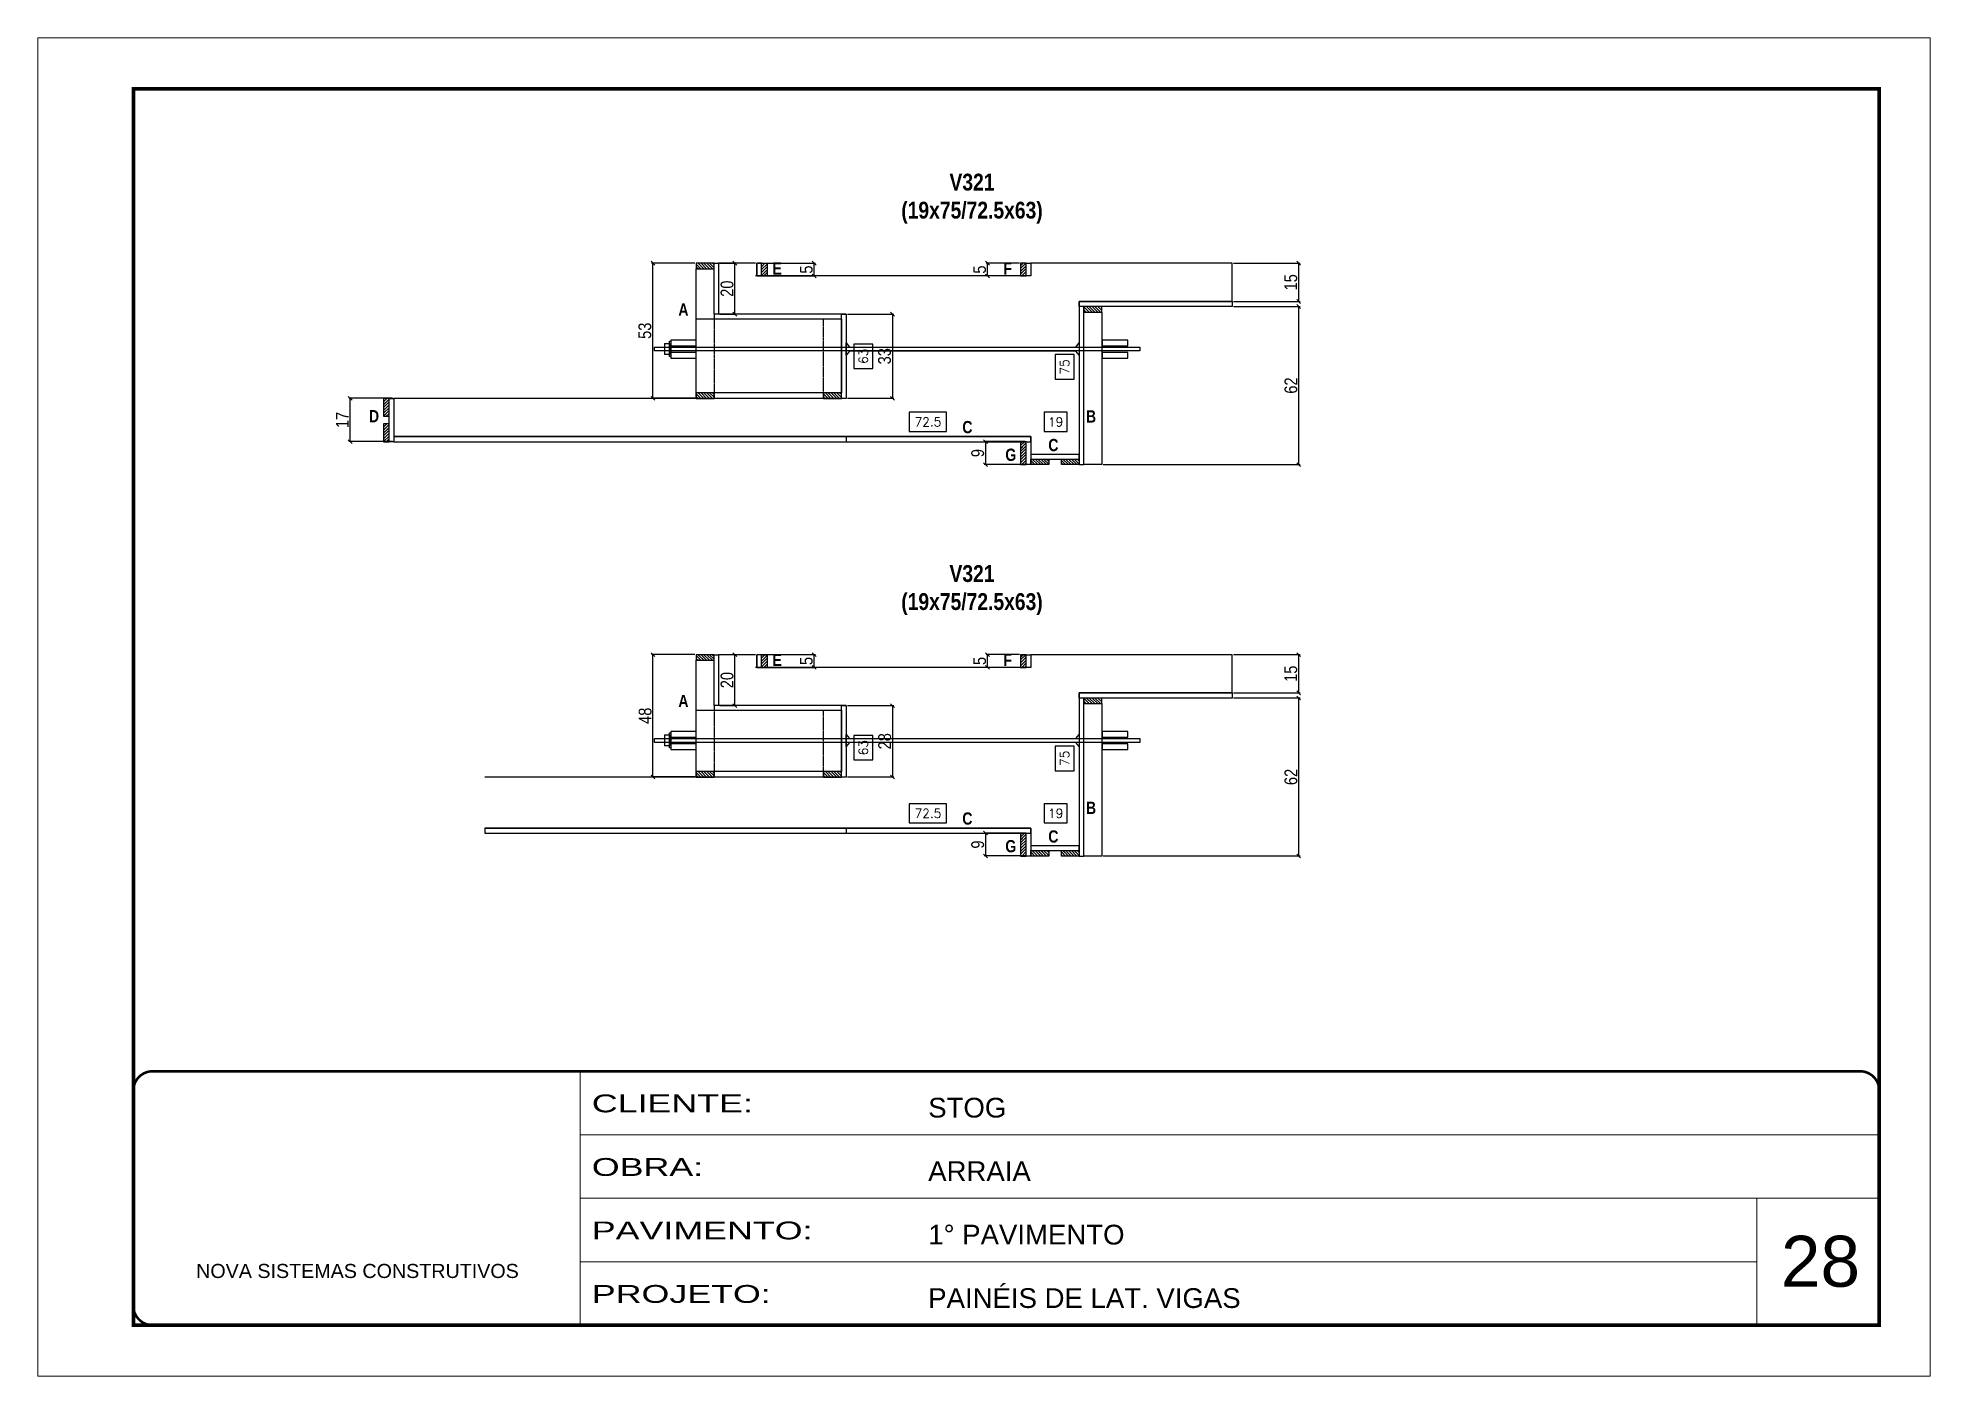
# Model space of a CAD drawing. Extents: x -3394 to 16474, y -5031 to 14397.
# Drawn here: x 9027 to 10512, y 6455 to 7505 of the extents above; entities that cross this region are included whole.
import ezdxf

# ---------------------------------------------------------------- set-up
doc = ezdxf.new("R2010")
doc.units = 0
for name, pattern in [('CONTINUO', [0]), ('DASHED', [0.75, 0.5, -0.25]), ('HIDDEN', [0.375, 0.25, -0.125])]:
    doc.linetypes.add(name, pattern=pattern)
doc.layers.get('0').update_dxf_attribs({"linetype": 'CONTINUOUS'})
doc.layers.get('Defpoints').update_dxf_attribs({"linetype": 'CONTINUOUS'})
for name, color, linetype in [('1HACHURA MADEIRAS', 1, 'CONTINUOUS'), ('COTA', 241, 'CONTINUOUS'), ('Cota Seção (2x)', 4, 'CONTINUOUS'), ('detalhes', 4, 'CONTINUOUS'), ('NOMENCLATURA', 7, 'CONTINUOUS'), ('Painéis', 200, 'CONTINUOUS'), ('presilha', 1, 'CONTINUOUS'), ('Sarr 3.5x7', 81, 'CONTINUOUS'), ('SARR_2.2x7', 40, 'CONTINUOUS'), ('SARR_3.5x7', 81, 'CONTINUOUS'), ('Tubo de PVC', 51, 'CONTINUOUS')]:
    doc.layers.add(name, color=color, linetype=linetype)
for name, color, linetype, lineweight in [('CARIMBO', 255, 'CONTINUOUS', 9), ('CONCRETO', 251, 'CONTINUOUS', 25), ('Folhas', 255, 'CONTINUOUS', 9), ('SARRAFO DE PRESSAO', 251, 'DASHED', 9)]:
    doc.layers.add(name, color=color, linetype=linetype, lineweight=lineweight)
doc.styles.add('ARIAL', font='arial.ttf')
doc.styles.add('COTA TECNICA 2X', font='techl___.ttf', dxfattribs={"height": 10})
doc.styles.add('ROMANS', font='romans.shx')
doc.styles.add('TECNICA', font='techb___.ttf', dxfattribs={"height": 10})
doc.styles.add('Tecnologia', font='')
doc.styles.get('Tecnologia').set_extended_font_data('Forgotten Futurist')
doc.dimstyles.new('Cota Seção interna', dxfattribs={"dimtxt": 7, "dimasz": 6, "dimexe": 0.18, "dimexo": 2, "dimgap": -4, "dimtad": 3, "dimdec": 1, "dimlfac": 0.5, "dimzin": 12, "dimdsep": 46, "dimtxsty": 'ROMANS', "dimblk": 'ARCHTICK', "dimcen": 0.09, "dimse1": 1, "dimse2": 1, "dimsd1": 1, "dimsd2": 1, "dimclrd": 180, "dimclre": 5, "dimclrt": 1, "dimadec": 0, "dimazin": 3, "dimtfac": 1, "dimtdec": 1, "dimtofl": 0, "dimtmove": 0, "dimatfit": 3, "dimldrblk": 'ARCHTICK', "dimfxl": 1, "dimtolj": 1, "dimtzin": 0, "dimarcsym": 0})
doc.dimstyles.new('SECAO', dxfattribs={"dimscale": 0.333333, "dimtxt": 5, "dimasz": 9, "dimexe": 3, "dimexo": 3, "dimgap": 3, "dimtad": 1, "dimdec": 1, "dimlfac": 0.5, "dimzin": 12, "dimdsep": 46, "dimtxsty": 'COTA TECNICA 2X', "dimblk1": 'OBLIQUE', "dimblk2": 'OBLIQUE', "dimsah": 1, "dimcen": 0.9, "dimclrd": 4, "dimclre": 4, "dimclrt": 240, "dimadec": 1, "dimazin": 3, "dimtfac": 1, "dimtdec": 1, "dimtmove": 0, "dimatfit": 3, "dimfxl": 1, "dimtolj": 1, "dimtzin": 12, "dimarcsym": 0})
pattern_1 = [(135, (40948.585, -116222.3071), (-1.122532015, -1.122532015), [])]
pattern_2 = [(135, (41072.185, -116341.9071), (-1.122532015, -1.122532015), [])]
pattern_3 = [(135, (41096.185, -116341.9071), (-1.122532015, -1.122532015), [])]
pattern_4 = [(225, (132777.3234, 38798.8938), (1.122532015, -1.122532015), [])]
pattern_5 = [(135, (40648.385, -116188.3071), (-1.122532015, -1.122532015), [])]
pattern_6 = [(225, (133281.3187, 37816.9032), (1.122532015, -1.122532015), [])]
pattern_7 = [(135, (40548.385, -116289.9071), (-1.122532015, -1.122532015), [])]
pattern_8 = [(135, (40648.385, -116289.9071), (-1.122532015, -1.122532015), [])]
pattern_9 = [(225, (133281.3187, 37836.9032), (1.122532015, -1.122532015), [])]
pattern_10 = [(135, (40948.585, -116529.4099), (-1.122532015, -1.122532015), [])]
pattern_11 = [(135, (41072.185, -116649.0099), (-1.122532015, -1.122532015), [])]
pattern_12 = [(135, (41096.185, -116649.0099), (-1.122532015, -1.122532015), [])]
pattern_13 = [(225, (132777.3234, 38491.791), (1.122532015, -1.122532015), [])]
pattern_14 = [(135, (40648.385, -116495.4099), (-1.122532015, -1.122532015), [])]
pattern_15 = [(135, (40548.385, -116587.0099), (-1.122532015, -1.122532015), [])]
pattern_16 = [(135, (40648.385, -116587.0099), (-1.122532015, -1.122532015), [])]

msp = doc.modelspace()

# ---------------------------------------------------------------- texts
at = {"layer": 'CARIMBO', "style": 'ARIAL'}
msp.add_text('28', height=40, dxfattribs=at).set_placement((10395.07, 6525.25))
at = {"layer": 'detalhes', "style": 'TECNICA'}
for s, p in [('E', (9603.71, 7319.3)), ('F', (9784.85, 7319.33)), ('A', (9529.85, 7287.15)), ('D', (9287.09, 7203.46)), ('C', (9752.7, 7194.9)), ('B', (9849.75, 7203.28)), ('C', (9820.17, 7180.83)), ('G', (9786.45, 7173.21)), ('E', (9603.71, 7012.19)), ('F', (9784.85, 7012.23)), ('A', (9529.85, 6980.04)), ('B', (9849.75, 6896.18)), ('C', (9752.7, 6887.8)), ('G', (9786.45, 6866.1)), ('C', (9820.17, 6873.73))]:
    msp.add_text(s, height=9.6, dxfattribs=at).set_placement(p)
at = {"layer": 'NOMENCLATURA', "char_height": 13.2, "attachment_point": 2, "style": 'TECNICA'}
for insert in [(9760.28, 7398.53), (9760.28, 7091.42)]:
    msp.add_mtext_dynamic_manual_height_columns('\\A1;V321\\P(19x75/72.5x63)', width=195.3133, gutter_width=1, heights=[0], dxfattribs=dict(at, insert=insert))

# ---------------------------------------------------------------- blocks, each defined once
blk = doc.blocks.new('9999999999')
at = {"color": 30, "linetype": 'CONTINUO'}
for p, q in [((98564.6, 34230.2), (98564.6, 34429.4)), ((98564.6, 34379.6), (99584, 34379.6)), ((98564.6, 34329.8), (99488, 34329.8)), ((99584, 34329.8), (99488, 34329.8)), ((99488, 34329.8), (99488, 34230.2)), ((98564.6, 34280), (99488, 34280))]:
    blk.add_line(p, q, dxfattribs=at)
at = {"color": 30, "linetype": 'CONTINUO', "const_width": 2}
blk.add_lwpolyline([(99584, 34230.2), (99584, 34414.4, 0.414214), (99569, 34429.4), (98229, 34429.4, 0.414214), (98214, 34414.4), (98214, 34245.2, 0.414214), (98229, 34230.2), (99584, 34230.2)], format="xyb", dxfattribs=at)
at = {"layer": 'Folhas'}
blk.add_lwpolyline([(98139, 34190.2), (99624, 34190.2), (99624, 35240.2), (98139, 35240.2)], close=True, dxfattribs=at)
at = {"layer": 'Folhas', "color": 30, "const_width": 3}
blk.add_lwpolyline([(98214, 34230.2), (99584, 34230.2), (99584, 35200.2), (98214, 35200.2)], close=True, dxfattribs=at)
at = {"color": 7, "linetype": 'Continuous', "ltscale": 5, "style": 'ARIAL'}
for s, height, p in [('STOG', 15.48, (98837.7, 34393.1)), ('ARRAIA', 15.48, (98837.7, 34343.3)), ('1° PAVIMENTO', 15.483, (98837.7, 34293.5)), ('NOVA SISTEMAS CONSTRUTIVOS', 11.059, (98263.2, 34267.2)), ('PAINÉIS DE LAT. VIGAS', 15.483, (98837.7, 34243.7))]:
    blk.add_text(s, height=height, dxfattribs=at).set_placement(p)
at = {"layer": 'Folhas', "color": 7, "style": 'Tecnologia', "width": 1.5}
for s, p in [('CLIENTE:', (98573.7, 34397.2)), ('OBRA:', (98573.7, 34347.3)), ('PAVIMENTO:', (98573.7, 34297.5)), ('PROJETO:', (98573.7, 34247.7))]:
    blk.add_text(s, height=14, dxfattribs=at).set_placement(p)
blk = doc.blocks.new('*D848')
at = {"layer": 'Cota Seção (2x)', "color": 180, "lineweight": -2, "transparency": 16777216}
for p, q in [((9740.3, 7211.3), (9711, 7211.3)), ((9711, 7211.3), (9711, 7196.3)), ((9740.3, 7196.3), (9740.3, 7211.3)), ((9711, 7196.3), (9740.3, 7196.3))]:
    blk.add_line(p, q, dxfattribs=at)
at = {"layer": 'Defpoints', "color": 0, "transparency": 16777216}
for p in [(9661.5, 7188.3), (9806.5, 7192.3), (9806.5, 7192.3)]:
    blk.add_point(p, dxfattribs=at)
at = {"layer": 'Cota Seção (2x)', "color": 1, "transparency": 16777216, "insert": (9725.7, 7203.8), "char_height": 7, "attachment_point": 5, "style": 'ROMANS'}
blk.add_mtext('\\A1;72.5', dxfattribs=at)
blk = doc.blocks.new('_ArchTick')
at = {"color": 0, "linetype": 'ByBlock', "const_width": 0.15}
blk.add_lwpolyline([(-0.5, -0.5), (0.5, 0.5)], dxfattribs=at)
blk = doc.blocks.new('_Oblique')
at = {"color": 0, "linetype": 'ByBlock', "lineweight": -2}
blk.add_line((-0.5, -0.5), (0.5, 0.5), dxfattribs=at)
blk = doc.blocks.new('*D847')
at = {"layer": 'COTA', "color": 4, "lineweight": -2, "transparency": 16777216}
for p, q in [((9542.9, 7328.3), (9508.9, 7328.3)), ((9509.9, 7222.3), (9509.9, 7328.3)), ((9542.9, 7222.3), (9508.9, 7222.3))]:
    blk.add_line(p, q, dxfattribs=at)
at = {"layer": 'Defpoints', "color": 0, "transparency": 16777216}
for p in [(9509.9, 7328.3), (9543.9, 7328.3), (9543.9, 7222.3)]:
    blk.add_point(p, dxfattribs=at)
at = {"layer": 'COTA', "color": 4, "lineweight": -2, "transparency": 16777216, "xscale": 3, "yscale": 3, "zscale": 3}
for p, rotation in [((9509.9, 7328.3), 90), ((9509.9, 7222.3), 270)]:
    blk.add_blockref('_Oblique', p, dxfattribs=dict(at, rotation=rotation))
at = {"layer": 'COTA', "color": 240, "transparency": 16777216, "insert": (9503.6, 7275.3), "char_height": 10, "attachment_point": 5, "rotation": 90, "style": 'COTA TECNICA 2X'}
blk.add_mtext('\\A1;53', dxfattribs=at)
blk = doc.blocks.new('*D849')
at = {"layer": 'COTA', "color": 4, "lineweight": -2, "transparency": 16777216}
for p, q in [((9592.5, 7328.3), (9637.4, 7328.3)), ((9636.4, 7318.3), (9636.4, 7328.3)), ((9592.5, 7318.3), (9637.4, 7318.3))]:
    blk.add_line(p, q, dxfattribs=at)
at = {"layer": 'Defpoints', "color": 0, "transparency": 16777216}
for p in [(9591.5, 7328.3), (9636.4, 7328.3), (9591.5, 7318.3)]:
    blk.add_point(p, dxfattribs=at)
at = {"layer": 'COTA', "color": 4, "lineweight": -2, "transparency": 16777216, "xscale": 3, "yscale": 3, "zscale": 3}
for p, rotation in [((9636.4, 7328.3), 90), ((9636.4, 7318.3), 270)]:
    blk.add_blockref('_Oblique', p, dxfattribs=dict(at, rotation=rotation))
at = {"layer": 'COTA', "color": 240, "transparency": 16777216, "insert": (9630.3, 7323.3), "char_height": 10, "attachment_point": 5, "rotation": 90, "style": 'COTA TECNICA 2X'}
blk.add_mtext('\\A1;5', dxfattribs=at)
blk = doc.blocks.new('*D850')
at = {"layer": 'COTA', "color": 4, "lineweight": -2, "transparency": 16777216}
for p, q in [((9797.5, 7328.3), (9771.4, 7328.3)), ((9772.4, 7318.3), (9772.4, 7328.3)), ((9797.5, 7318.3), (9771.4, 7318.3))]:
    blk.add_line(p, q, dxfattribs=at)
at = {"layer": 'Defpoints', "color": 0, "transparency": 16777216}
for p in [(9772.4, 7328.3), (9798.5, 7328.3), (9798.5, 7318.3)]:
    blk.add_point(p, dxfattribs=at)
at = {"layer": 'COTA', "color": 4, "lineweight": -2, "transparency": 16777216, "xscale": 3, "yscale": 3, "zscale": 3}
for p, rotation in [((9772.4, 7328.3), 90), ((9772.4, 7318.3), 270)]:
    blk.add_blockref('_Oblique', p, dxfattribs=dict(at, rotation=rotation))
at = {"layer": 'COTA', "color": 240, "transparency": 16777216, "insert": (9766.3, 7323.3), "char_height": 10, "attachment_point": 5, "rotation": 90, "style": 'COTA TECNICA 2X'}
blk.add_mtext('\\A1;5', dxfattribs=at)
blk = doc.blocks.new('*D851')
at = {"layer": 'COTA', "color": 4, "lineweight": -2, "transparency": 16777216}
for p, q in [((9965.5, 7294.3), (10017.7, 7294.3)), ((10016.7, 7170.3), (10016.7, 7294.3)), ((9863.1, 7170.3), (10017.7, 7170.3))]:
    blk.add_line(p, q, dxfattribs=at)
at = {"layer": 'Defpoints', "color": 0, "transparency": 16777216}
for p in [(9964.5, 7294.3), (10016.7, 7294.3), (9862.1, 7170.3)]:
    blk.add_point(p, dxfattribs=at)
at = {"layer": 'COTA', "color": 4, "lineweight": -2, "transparency": 16777216, "xscale": 3, "yscale": 3, "zscale": 3}
for p, rotation in [((10016.7, 7294.3), 90), ((10016.7, 7170.3), 270)]:
    blk.add_blockref('_Oblique', p, dxfattribs=dict(at, rotation=rotation))
at = {"layer": 'COTA', "color": 240, "transparency": 16777216, "insert": (10010.6, 7232.3), "char_height": 10, "attachment_point": 5, "rotation": 90, "style": 'COTA TECNICA 2X'}
blk.add_mtext('\\A1;62', dxfattribs=at)
blk = doc.blocks.new('*D852')
at = {"layer": 'COTA', "color": 4, "lineweight": -2, "transparency": 16777216}
for p, q in [((9965.5, 7328.3), (10017.7, 7328.3)), ((10016.7, 7298.3), (10016.7, 7328.3)), ((9965.5, 7298.3), (10017.7, 7298.3))]:
    blk.add_line(p, q, dxfattribs=at)
at = {"layer": 'Defpoints', "color": 0, "transparency": 16777216}
for p in [(9964.5, 7328.3), (10016.7, 7328.3), (9964.5, 7298.3)]:
    blk.add_point(p, dxfattribs=at)
at = {"layer": 'COTA', "color": 4, "lineweight": -2, "transparency": 16777216, "xscale": 3, "yscale": 3, "zscale": 3}
for p, rotation in [((10016.7, 7328.3), 90), ((10016.7, 7298.3), 270)]:
    blk.add_blockref('_Oblique', p, dxfattribs=dict(at, rotation=rotation))
at = {"layer": 'COTA', "color": 240, "transparency": 16777216, "insert": (10010.5, 7313.3), "char_height": 10, "attachment_point": 5, "rotation": 90, "style": 'COTA TECNICA 2X'}
blk.add_mtext('\\A1;15', dxfattribs=at)
blk = doc.blocks.new('*D853')
at = {"layer": 'Cota Seção (2x)', "color": 180, "lineweight": -2, "transparency": 16777216}
for p, q in [((9834.9, 7211.3), (9816.9, 7211.3)), ((9816.9, 7211.3), (9816.9, 7196.3)), ((9834.9, 7196.3), (9834.9, 7211.3)), ((9816.9, 7196.3), (9834.9, 7196.3))]:
    blk.add_line(p, q, dxfattribs=at)
at = {"layer": 'Defpoints', "color": 0, "transparency": 16777216}
for p in [(9844.5, 7192.3), (9806.5, 7178.3), (9844.5, 7178.3)]:
    blk.add_point(p, dxfattribs=at)
at = {"layer": 'Cota Seção (2x)', "color": 1, "transparency": 16777216, "insert": (9825.9, 7203.8), "char_height": 7, "attachment_point": 5, "style": 'ROMANS'}
blk.add_mtext('\\A1;19', dxfattribs=at)
blk = doc.blocks.new('*D854')
at = {"layer": 'COTA', "color": 4, "lineweight": -2, "transparency": 16777216}
for p, q in [((9305.5, 7222.3), (9271.3, 7222.3)), ((9272.3, 7188.3), (9272.3, 7222.3)), ((9305.5, 7188.3), (9271.3, 7188.3))]:
    blk.add_line(p, q, dxfattribs=at)
at = {"layer": 'Defpoints', "color": 0, "transparency": 16777216}
for p in [(9272.3, 7222.3), (9306.5, 7222.3), (9306.5, 7188.3)]:
    blk.add_point(p, dxfattribs=at)
at = {"layer": 'COTA', "color": 4, "lineweight": -2, "transparency": 16777216, "xscale": 3, "yscale": 3, "zscale": 3}
for p, rotation in [((9272.3, 7222.3), 90), ((9272.3, 7188.3), 270)]:
    blk.add_blockref('_Oblique', p, dxfattribs=dict(at, rotation=rotation))
at = {"layer": 'COTA', "color": 240, "transparency": 16777216, "insert": (9266.2, 7205.3), "char_height": 10, "attachment_point": 5, "rotation": 90, "style": 'COTA TECNICA 2X'}
blk.add_mtext('\\A1;17', dxfattribs=at)
blk = doc.blocks.new('*D855')
at = {"layer": 'COTA', "color": 4, "lineweight": -2, "transparency": 16777216}
for p, q in [((9801.9, 7188.3), (9769.9, 7188.3)), ((9770.9, 7188.3), (9770.9, 7170.3)), ((9801.9, 7170.3), (9769.9, 7170.3))]:
    blk.add_line(p, q, dxfattribs=at)
at = {"layer": 'Defpoints', "color": 0, "transparency": 16777216}
for p in [(9802.9, 7188.3), (9770.9, 7170.3), (9802.9, 7170.3)]:
    blk.add_point(p, dxfattribs=at)
at = {"layer": 'COTA', "color": 4, "lineweight": -2, "transparency": 16777216, "xscale": 3, "yscale": 3, "zscale": 3}
for p, rotation in [((9770.9, 7188.3), 90), ((9770.9, 7170.3), 270)]:
    blk.add_blockref('_Oblique', p, dxfattribs=dict(at, rotation=rotation))
at = {"layer": 'COTA', "color": 240, "transparency": 16777216, "insert": (9764.8, 7179.3), "char_height": 10, "attachment_point": 5, "rotation": 90, "style": 'COTA TECNICA 2X'}
blk.add_mtext('\\A1;9', dxfattribs=at)
blk = doc.blocks.new('*D856')
at = {"layer": 'COTA', "color": 4, "lineweight": -2, "transparency": 16777216}
for p, q in [((9562.5, 7328.3), (9575.2, 7328.3)), ((9574.2, 7288.3), (9574.2, 7328.3)), ((9562.5, 7288.3), (9575.2, 7288.3))]:
    blk.add_line(p, q, dxfattribs=at)
at = {"layer": 'Defpoints', "color": 0, "transparency": 16777216}
for p in [(9561.5, 7328.3), (9574.2, 7328.3), (9561.5, 7288.3)]:
    blk.add_point(p, dxfattribs=at)
at = {"layer": 'COTA', "color": 4, "lineweight": -2, "transparency": 16777216, "xscale": 3, "yscale": 3, "zscale": 3}
for p, rotation in [((9574.2, 7328.3), 90), ((9574.2, 7288.3), 270)]:
    blk.add_blockref('_Oblique', p, dxfattribs=dict(at, rotation=rotation))
at = {"layer": 'COTA', "color": 240, "transparency": 16777216, "insert": (9568.1, 7308.3), "char_height": 10, "attachment_point": 5, "rotation": 90, "style": 'COTA TECNICA 2X'}
blk.add_mtext('\\A1;20', dxfattribs=at)
blk = doc.blocks.new('*D857')
at = {"layer": 'Cota Seção (2x)', "color": 180, "lineweight": -2, "transparency": 16777216}
for p, q in [((9840.5, 7256.6), (9825.5, 7256.6)), ((9825.5, 7256.6), (9825.5, 7237.2)), ((9840.5, 7237.2), (9840.5, 7256.6)), ((9825.5, 7237.2), (9840.5, 7237.2))]:
    blk.add_line(p, q, dxfattribs=at)
at = {"layer": 'Defpoints', "color": 0, "transparency": 16777216}
for p in [(9844.5, 7328.3), (9844.5, 7328.3), (9844.5, 7178.3)]:
    blk.add_point(p, dxfattribs=at)
at = {"layer": 'Cota Seção (2x)', "color": 1, "transparency": 16777216, "insert": (9833, 7246.9), "char_height": 7, "attachment_point": 5, "rotation": 90, "style": 'ROMANS'}
blk.add_mtext('\\A1;75', dxfattribs=at)
blk = doc.blocks.new('*D858')
at = {"layer": 'Cota Seção (2x)', "color": 180, "lineweight": -2, "transparency": 16777216}
for p, q in [((9682.5, 7264.8), (9667.5, 7264.8)), ((9667.5, 7264.8), (9667.5, 7245.8)), ((9682.5, 7245.8), (9682.5, 7264.8)), ((9667.5, 7245.8), (9682.5, 7245.8))]:
    blk.add_line(p, q, dxfattribs=at)
at = {"layer": 'Defpoints', "color": 0, "transparency": 16777216}
for p in [(9661.5, 7318.3), (9686.5, 7318.3), (9661.5, 7192.3)]:
    blk.add_point(p, dxfattribs=at)
at = {"layer": 'Cota Seção (2x)', "color": 1, "transparency": 16777216, "insert": (9675, 7255.3), "char_height": 7, "attachment_point": 5, "rotation": 90, "style": 'ROMANS'}
blk.add_mtext('\\A1;63', dxfattribs=at)
blk = doc.blocks.new('*D884')
at = {"layer": 'COTA', "color": 4, "lineweight": -2, "transparency": 16777216}
for p, q in [((9662.5, 7288.3), (9698.9, 7288.3)), ((9697.9, 7288.3), (9697.9, 7222.3)), ((9662.5, 7222.3), (9698.9, 7222.3))]:
    blk.add_line(p, q, dxfattribs=at)
at = {"layer": 'Defpoints', "color": 0, "transparency": 16777216}
for p in [(9661.5, 7288.3), (9661.5, 7222.3), (9697.9, 7222.3)]:
    blk.add_point(p, dxfattribs=at)
at = {"layer": 'COTA', "color": 4, "lineweight": -2, "transparency": 16777216, "xscale": 3, "yscale": 3, "zscale": 3}
for p, rotation in [((9697.9, 7288.3), 90), ((9697.9, 7222.3), 270)]:
    blk.add_blockref('_Oblique', p, dxfattribs=dict(at, rotation=rotation))
at = {"layer": 'COTA', "color": 240, "transparency": 16777216, "insert": (9691.7, 7255.3), "char_height": 10, "attachment_point": 5, "rotation": 90, "style": 'COTA TECNICA 2X'}
blk.add_mtext('\\A1;33', dxfattribs=at)
blk = doc.blocks.new('*D889')
at = {"layer": 'Cota Seção (2x)', "color": 180, "lineweight": -2, "transparency": 16777216}
for p, q in [((9740.3, 6904.2), (9711, 6904.2)), ((9711, 6904.2), (9711, 6889.2)), ((9740.3, 6889.2), (9740.3, 6904.2)), ((9711, 6889.2), (9740.3, 6889.2))]:
    blk.add_line(p, q, dxfattribs=at)
at = {"layer": 'Defpoints', "color": 0, "transparency": 16777216}
for p in [(9661.5, 6881.2), (9806.5, 6885.2), (9806.5, 6885.2)]:
    blk.add_point(p, dxfattribs=at)
at = {"layer": 'Cota Seção (2x)', "color": 1, "transparency": 16777216, "insert": (9725.7, 6896.7), "char_height": 7, "attachment_point": 5, "style": 'ROMANS'}
blk.add_mtext('\\A1;72.5', dxfattribs=at)
blk = doc.blocks.new('*D888')
at = {"layer": 'COTA', "color": 4, "lineweight": -2, "transparency": 16777216}
for p, q in [((9542.9, 7021.2), (9508.9, 7021.2)), ((9509.9, 6925.2), (9509.9, 7021.2)), ((9542.9, 6925.2), (9508.9, 6925.2))]:
    blk.add_line(p, q, dxfattribs=at)
at = {"layer": 'Defpoints', "color": 0, "transparency": 16777216}
for p in [(9509.9, 7021.2), (9543.9, 7021.2), (9543.9, 6925.2)]:
    blk.add_point(p, dxfattribs=at)
at = {"layer": 'COTA', "color": 4, "lineweight": -2, "transparency": 16777216, "xscale": 3, "yscale": 3, "zscale": 3}
for p, rotation in [((9509.9, 7021.2), 90), ((9509.9, 6925.2), 270)]:
    blk.add_blockref('_Oblique', p, dxfattribs=dict(at, rotation=rotation))
at = {"layer": 'COTA', "color": 240, "transparency": 16777216, "insert": (9503.8, 6973.2), "char_height": 10, "attachment_point": 5, "rotation": 90, "style": 'COTA TECNICA 2X'}
blk.add_mtext('\\A1;48', dxfattribs=at)
blk = doc.blocks.new('*D890')
at = {"layer": 'COTA', "color": 4, "lineweight": -2, "transparency": 16777216}
for p, q in [((9592.5, 7021.2), (9637.4, 7021.2)), ((9592.5, 7011.2), (9637.4, 7011.2)), ((9636.4, 7011.2), (9636.4, 7021.2))]:
    blk.add_line(p, q, dxfattribs=at)
at = {"layer": 'Defpoints', "color": 0, "transparency": 16777216}
for p in [(9591.5, 7021.2), (9591.5, 7011.2), (9636.4, 7021.2)]:
    blk.add_point(p, dxfattribs=at)
at = {"layer": 'COTA', "color": 4, "lineweight": -2, "transparency": 16777216, "xscale": 3, "yscale": 3, "zscale": 3}
for p, rotation in [((9636.4, 7021.2), 90), ((9636.4, 7011.2), 270)]:
    blk.add_blockref('_Oblique', p, dxfattribs=dict(at, rotation=rotation))
at = {"layer": 'COTA', "color": 240, "transparency": 16777216, "insert": (9630.3, 7016.2), "char_height": 10, "attachment_point": 5, "rotation": 90, "style": 'COTA TECNICA 2X'}
blk.add_mtext('\\A1;5', dxfattribs=at)
blk = doc.blocks.new('*D891')
at = {"layer": 'COTA', "color": 4, "lineweight": -2, "transparency": 16777216}
for p, q in [((9797.5, 7021.2), (9771.4, 7021.2)), ((9797.5, 7011.2), (9771.4, 7011.2)), ((9772.4, 7011.2), (9772.4, 7021.2))]:
    blk.add_line(p, q, dxfattribs=at)
at = {"layer": 'Defpoints', "color": 0, "transparency": 16777216}
for p in [(9772.4, 7021.2), (9798.5, 7021.2), (9798.5, 7011.2)]:
    blk.add_point(p, dxfattribs=at)
at = {"layer": 'COTA', "color": 4, "lineweight": -2, "transparency": 16777216, "xscale": 3, "yscale": 3, "zscale": 3}
for p, rotation in [((9772.4, 7021.2), 90), ((9772.4, 7011.2), 270)]:
    blk.add_blockref('_Oblique', p, dxfattribs=dict(at, rotation=rotation))
at = {"layer": 'COTA', "color": 240, "transparency": 16777216, "insert": (9766.3, 7016.2), "char_height": 10, "attachment_point": 5, "rotation": 90, "style": 'COTA TECNICA 2X'}
blk.add_mtext('\\A1;5', dxfattribs=at)
blk = doc.blocks.new('*D892')
at = {"layer": 'COTA', "color": 4, "lineweight": -2, "transparency": 16777216}
for p, q in [((9965.5, 6987.2), (10017.7, 6987.2)), ((10016.7, 6863.2), (10016.7, 6987.2)), ((9863.1, 6863.2), (10017.7, 6863.2))]:
    blk.add_line(p, q, dxfattribs=at)
at = {"layer": 'Defpoints', "color": 0, "transparency": 16777216}
for p in [(9964.5, 6987.2), (10016.7, 6987.2), (9862.1, 6863.2)]:
    blk.add_point(p, dxfattribs=at)
at = {"layer": 'COTA', "color": 4, "lineweight": -2, "transparency": 16777216, "xscale": 3, "yscale": 3, "zscale": 3}
for p, rotation in [((10016.7, 6987.2), 90), ((10016.7, 6863.2), 270)]:
    blk.add_blockref('_Oblique', p, dxfattribs=dict(at, rotation=rotation))
at = {"layer": 'COTA', "color": 240, "transparency": 16777216, "insert": (10010.6, 6925.2), "char_height": 10, "attachment_point": 5, "rotation": 90, "style": 'COTA TECNICA 2X'}
blk.add_mtext('\\A1;62', dxfattribs=at)
blk = doc.blocks.new('*D893')
at = {"layer": 'COTA', "color": 4, "lineweight": -2, "transparency": 16777216}
for p, q in [((9965.5, 7021.2), (10017.7, 7021.2)), ((10016.7, 6991.2), (10016.7, 7021.2)), ((9965.5, 6991.2), (10017.7, 6991.2))]:
    blk.add_line(p, q, dxfattribs=at)
at = {"layer": 'Defpoints', "color": 0, "transparency": 16777216}
for p in [(9964.5, 7021.2), (10016.7, 7021.2), (9964.5, 6991.2)]:
    blk.add_point(p, dxfattribs=at)
at = {"layer": 'COTA', "color": 4, "lineweight": -2, "transparency": 16777216, "xscale": 3, "yscale": 3, "zscale": 3}
for p, rotation in [((10016.7, 7021.2), 90), ((10016.7, 6991.2), 270)]:
    blk.add_blockref('_Oblique', p, dxfattribs=dict(at, rotation=rotation))
at = {"layer": 'COTA', "color": 240, "transparency": 16777216, "insert": (10010.5, 7006.2), "char_height": 10, "attachment_point": 5, "rotation": 90, "style": 'COTA TECNICA 2X'}
blk.add_mtext('\\A1;15', dxfattribs=at)
blk = doc.blocks.new('*D894')
at = {"layer": 'Cota Seção (2x)', "color": 180, "lineweight": -2, "transparency": 16777216}
for p, q in [((9834.9, 6904.2), (9816.9, 6904.2)), ((9816.9, 6904.2), (9816.9, 6889.2)), ((9834.9, 6889.2), (9834.9, 6904.2)), ((9816.9, 6889.2), (9834.9, 6889.2))]:
    blk.add_line(p, q, dxfattribs=at)
at = {"layer": 'Defpoints', "color": 0, "transparency": 16777216}
for p in [(9844.5, 6885.2), (9806.5, 6871.2), (9844.5, 6871.2)]:
    blk.add_point(p, dxfattribs=at)
at = {"layer": 'Cota Seção (2x)', "color": 1, "transparency": 16777216, "insert": (9825.9, 6896.7), "char_height": 7, "attachment_point": 5, "style": 'ROMANS'}
blk.add_mtext('\\A1;19', dxfattribs=at)
blk = doc.blocks.new('*D895')
at = {"layer": 'COTA', "color": 4, "lineweight": -2, "transparency": 16777216}
for p, q in [((9801.9, 6881.2), (9769.9, 6881.2)), ((9770.9, 6881.2), (9770.9, 6863.2)), ((9801.9, 6863.2), (9769.9, 6863.2))]:
    blk.add_line(p, q, dxfattribs=at)
at = {"layer": 'Defpoints', "color": 0, "transparency": 16777216}
for p in [(9802.9, 6881.2), (9770.9, 6863.2), (9802.9, 6863.2)]:
    blk.add_point(p, dxfattribs=at)
at = {"layer": 'COTA', "color": 4, "lineweight": -2, "transparency": 16777216, "xscale": 3, "yscale": 3, "zscale": 3}
for p, rotation in [((9770.9, 6881.2), 90), ((9770.9, 6863.2), 270)]:
    blk.add_blockref('_Oblique', p, dxfattribs=dict(at, rotation=rotation))
at = {"layer": 'COTA', "color": 240, "transparency": 16777216, "insert": (9764.8, 6872.2), "char_height": 10, "attachment_point": 5, "rotation": 90, "style": 'COTA TECNICA 2X'}
blk.add_mtext('\\A1;9', dxfattribs=at)
blk = doc.blocks.new('*D896')
at = {"layer": 'COTA', "color": 4, "lineweight": -2, "transparency": 16777216}
for p, q in [((9562.5, 7021.2), (9575.2, 7021.2)), ((9574.2, 6981.2), (9574.2, 7021.2)), ((9562.5, 6981.2), (9575.2, 6981.2))]:
    blk.add_line(p, q, dxfattribs=at)
at = {"layer": 'Defpoints', "color": 0, "transparency": 16777216}
for p in [(9561.5, 7021.2), (9574.2, 7021.2), (9561.5, 6981.2)]:
    blk.add_point(p, dxfattribs=at)
at = {"layer": 'COTA', "color": 4, "lineweight": -2, "transparency": 16777216, "xscale": 3, "yscale": 3, "zscale": 3}
for p, rotation in [((9574.2, 7021.2), 90), ((9574.2, 6981.2), 270)]:
    blk.add_blockref('_Oblique', p, dxfattribs=dict(at, rotation=rotation))
at = {"layer": 'COTA', "color": 240, "transparency": 16777216, "insert": (9568.1, 7001.2), "char_height": 10, "attachment_point": 5, "rotation": 90, "style": 'COTA TECNICA 2X'}
blk.add_mtext('\\A1;20', dxfattribs=at)
blk = doc.blocks.new('*D897')
at = {"layer": 'Cota Seção (2x)', "color": 180, "lineweight": -2, "transparency": 16777216}
for p, q in [((9840.5, 6949.5), (9825.5, 6949.5)), ((9825.5, 6949.5), (9825.5, 6930.1)), ((9840.5, 6930.1), (9840.5, 6949.5)), ((9825.5, 6930.1), (9840.5, 6930.1))]:
    blk.add_line(p, q, dxfattribs=at)
at = {"layer": 'Defpoints', "color": 0, "transparency": 16777216}
for p in [(9844.5, 7021.2), (9844.5, 7021.2), (9844.5, 6871.2)]:
    blk.add_point(p, dxfattribs=at)
at = {"layer": 'Cota Seção (2x)', "color": 1, "transparency": 16777216, "insert": (9833, 6939.8), "char_height": 7, "attachment_point": 5, "rotation": 90, "style": 'ROMANS'}
blk.add_mtext('\\A1;75', dxfattribs=at)
blk = doc.blocks.new('*D898')
at = {"layer": 'Cota Seção (2x)', "color": 180, "lineweight": -2, "transparency": 16777216}
for p, q in [((9682.5, 6957.7), (9667.5, 6957.7)), ((9667.5, 6957.7), (9667.5, 6938.7)), ((9682.5, 6938.7), (9682.5, 6957.7)), ((9667.5, 6938.7), (9682.5, 6938.7))]:
    blk.add_line(p, q, dxfattribs=at)
at = {"layer": 'Defpoints', "color": 0, "transparency": 16777216}
for p in [(9661.5, 7011.2), (9686.5, 7011.2), (9661.5, 6885.2)]:
    blk.add_point(p, dxfattribs=at)
at = {"layer": 'Cota Seção (2x)', "color": 1, "transparency": 16777216, "insert": (9675, 6948.2), "char_height": 7, "attachment_point": 5, "rotation": 90, "style": 'ROMANS'}
blk.add_mtext('\\A1;63', dxfattribs=at)
blk = doc.blocks.new('*D887')
at = {"layer": 'COTA', "color": 4, "lineweight": -2, "transparency": 16777216}
for p, q in [((9662.5, 6981.2), (9698.9, 6981.2)), ((9697.9, 6981.2), (9697.9, 6925.2)), ((9662.5, 6925.2), (9698.9, 6925.2))]:
    blk.add_line(p, q, dxfattribs=at)
at = {"layer": 'Defpoints', "color": 0, "transparency": 16777216}
for p in [(9661.5, 6981.2), (9661.5, 6925.2), (9697.9, 6925.2)]:
    blk.add_point(p, dxfattribs=at)
at = {"layer": 'COTA', "color": 4, "lineweight": -2, "transparency": 16777216, "xscale": 3, "yscale": 3, "zscale": 3}
for p, rotation in [((9697.9, 6981.2), 90), ((9697.9, 6925.2), 270)]:
    blk.add_blockref('_Oblique', p, dxfattribs=dict(at, rotation=rotation))
at = {"layer": 'COTA', "color": 240, "transparency": 16777216, "insert": (9691.8, 6953.2), "char_height": 10, "attachment_point": 5, "rotation": 90, "style": 'COTA TECNICA 2X'}
blk.add_mtext('\\A1;28', dxfattribs=at)

# ---------------------------------------------------------------- dimensions: what is measured, and where the dimension line sits
at = {"layer": 'COTA'}
for base, p1, p2, picture, middle in [((9509.85, 7328.26), (9543.87, 7222.26), (9543.87, 7328.26), '*D847', (9503.63, 7275.26)), ((9574.18, 7328.26), (9561.47, 7288.26), (9561.47, 7328.26), '*D856', (9568.07, 7308.26)), ((10016.65, 7328.26), (9964.47, 7298.26), (9964.47, 7328.26), '*D852', (10010.54, 7313.26)), ((10016.65, 7294.26), (9862.07, 7170.26), (9964.47, 7294.26), '*D851', (10010.55, 7232.26)), ((9697.87, 7222.26), (9661.47, 7288.26), (9661.47, 7222.26), '*D884', (9691.65, 7255.26)), ((9272.27, 7222.26), (9306.47, 7188.26), (9306.47, 7222.26), '*D854', (9266.2, 7205.26)), ((9770.88, 7170.26), (9802.87, 7188.26), (9802.87, 7170.26), '*D855', (9764.79, 7179.26)), ((9509.85, 7021.16), (9543.87, 6925.16), (9543.87, 7021.16), '*D888', (9503.76, 6973.16)), ((9574.18, 7021.16), (9561.47, 6981.16), (9561.47, 7021.16), '*D896', (9568.07, 7001.16)), ((10016.65, 7021.16), (9964.47, 6991.16), (9964.47, 7021.16), '*D893', (10010.54, 7006.16)), ((9697.87, 6925.16), (9661.47, 6981.16), (9661.47, 6925.16), '*D887', (9691.78, 6953.16)), ((10016.65, 6987.16), (9862.07, 6863.16), (9964.47, 6987.16), '*D892', (10010.55, 6925.16)), ((9770.88, 6863.16), (9802.87, 6881.16), (9802.87, 6863.16), '*D895', (9764.79, 6872.16))]:
    dim = msp.add_linear_dim(base=base, p1=p1, p2=p2, angle=90, dimstyle='SECAO', dxfattribs=at)
    dim.commit()
    dim.dimension.update_dxf_attribs({"geometry": picture, "text_midpoint": middle})
for base, p1, p2, picture, middle in [((9636.44, 7328.26), (9591.47, 7318.26), (9591.47, 7328.26), '*D849', (9636.44, 7323.26)), ((9772.4, 7328.26), (9798.47, 7318.26), (9798.47, 7328.26), '*D850', (9772.4, 7323.26)), ((9636.44, 7021.16), (9591.47, 7011.16), (9591.47, 7021.16), '*D890', (9636.44, 7016.16)), ((9772.4, 7021.16), (9798.47, 7011.16), (9798.47, 7021.16), '*D891', (9772.4, 7016.16))]:
    dim = msp.add_linear_dim(base=base, p1=p1, p2=p2, angle=90, dimstyle='SECAO', dxfattribs=at)
    dim.commit()
    dim.dimension.update_dxf_attribs({"geometry": picture, "text_midpoint": middle, "dimtype": 160})
at = {"layer": 'Cota Seção (2x)'}
for base, p1, p2, picture, middle in [((9844.47, 7328.26), (9844.47, 7178.26), (9844.47, 7328.26), '*D857', (9844.47, 7246.89)), ((9686.54, 7318.26), (9661.47, 7192.26), (9661.47, 7318.26), '*D858', (9686.54, 7255.26)), ((9686.54, 7011.16), (9661.47, 6885.16), (9661.47, 7011.16), '*D898', (9686.54, 6948.16)), ((9844.47, 7021.16), (9844.47, 6871.16), (9844.47, 7021.16), '*D897', (9844.47, 6939.79))]:
    dim = msp.add_linear_dim(base=base, p1=p1, p2=p2, angle=90, dimstyle='Cota Seção interna', dxfattribs=at)
    dim.commit()
    dim.dimension.update_dxf_attribs({"geometry": picture, "text_midpoint": middle, "dimtype": 160})
for base, p1, p2, picture, middle in [((9806.47, 7192.26), (9661.47, 7188.26), (9806.47, 7192.26), '*D848', (9725.66, 7192.26)), ((9844.47, 7192.31), (9806.47, 7178.26), (9844.47, 7178.26), '*D853', (9825.89, 7192.31)), ((9806.47, 6885.16), (9661.47, 6881.16), (9806.47, 6885.16), '*D889', (9725.66, 6885.16)), ((9844.47, 6885.21), (9806.47, 6871.16), (9844.47, 6871.16), '*D894', (9825.89, 6885.21))]:
    dim = msp.add_linear_dim(base=base, p1=p1, p2=p2, dimstyle='Cota Seção interna', dxfattribs=at)
    dim.commit()
    dim.dimension.update_dxf_attribs({"geometry": picture, "text_midpoint": middle, "dimtype": 160})

# ---------------------------------------------------------------- hatches: boundary and pattern name
at = {"layer": 'SARR_2.2x7'}
h = msp.add_hatch(dxfattribs=at)
h.set_pattern_fill('ANSI31', color=256, scale=0.5, angle=90)
h.set_pattern_definition(pattern_5)
h.paths.add_polyline_path([(9543.87, 7328.26), (9543.87, 7323.86), (9557.87, 7323.86), (9557.87, 7328.26)])
h = msp.add_hatch(dxfattribs=at)
h.set_pattern_fill('ANSI31', color=256, scale=0.5, angle=90)
h.set_pattern_definition(pattern_5)
h.paths.add_polyline_path([(9543.87, 7328.26), (9543.87, 7323.86), (9557.87, 7323.86), (9557.87, 7328.26)])
h = msp.add_hatch(dxfattribs=at)
h.set_pattern_fill('ANSI31', color=256, scale=0.5)
h.set_pattern_definition([(45, (-115631.808, -25694.3607), (-1.122532015, 1.122532015), [])])
h.paths.add_polyline_path([(9595.07, 7328.26), (9599.47, 7328.26), (9599.47, 7318.26), (9595.07, 7318.26)])
h = msp.add_hatch(dxfattribs=at)
h.set_pattern_fill('ANSI31', color=256, scale=0.5)
h.set_pattern_definition([(45, (-115635.808, -25694.3607), (-1.122532015, 1.122532015), [])])
h.paths.add_polyline_path([(9802.87, 7328.26), (9798.47, 7328.26), (9798.47, 7318.26), (9802.87, 7318.26)])
h = msp.add_hatch(dxfattribs=at)
h.set_pattern_fill('ANSI31', color=256, scale=0.5, angle=90)
h.set_pattern_definition(pattern_1)
h.paths.add_polyline_path([(9848.07, 7294.26), (9848.07, 7289.86), (9862.07, 7289.86), (9862.07, 7294.26)])
h = msp.add_hatch(dxfattribs=at)
h.set_pattern_fill('ANSI31', color=256, scale=0.5, angle=90)
h.set_pattern_definition(pattern_1)
h.paths.add_polyline_path([(9848.07, 7294.26), (9848.07, 7289.86), (9862.07, 7289.86), (9862.07, 7294.26)])
h = msp.add_hatch(dxfattribs=at)
h.set_pattern_fill('ANSI31', color=256, scale=0.5, angle=180)
h.set_pattern_definition(pattern_9)
h.paths.add_polyline_path([(9302.87, 7222.26), (9298.47, 7222.26), (9298.47, 7208.26), (9302.87, 7208.26)])
h = msp.add_hatch(dxfattribs=at)
h.set_pattern_fill('ANSI31', color=256, scale=0.5, angle=180)
h.set_pattern_definition(pattern_9)
h.paths.add_polyline_path([(9302.87, 7222.26), (9298.47, 7222.26), (9298.47, 7208.26), (9302.87, 7208.26)])
h = msp.add_hatch(dxfattribs=at)
h.set_pattern_fill('ANSI31', color=256, scale=0.5, angle=90)
h.set_pattern_definition(pattern_8)
h.paths.add_polyline_path([(9543.87, 7226.66), (9543.87, 7222.26), (9557.87, 7222.26), (9557.87, 7226.66)])
h = msp.add_hatch(dxfattribs=at)
h.set_pattern_fill('ANSI31', color=256, scale=0.5, angle=90)
h.set_pattern_definition(pattern_8)
h.paths.add_polyline_path([(9543.87, 7226.66), (9543.87, 7222.26), (9557.87, 7222.26), (9557.87, 7226.66)])
h = msp.add_hatch(dxfattribs=at)
h.set_pattern_fill('ANSI31', color=256, scale=0.5, angle=90)
h.set_pattern_definition(pattern_7)
h.paths.add_polyline_path([(9643.87, 7226.66), (9643.87, 7222.26), (9657.87, 7222.26), (9657.87, 7226.66)])
h = msp.add_hatch(dxfattribs=at)
h.set_pattern_fill('ANSI31', color=256, scale=0.5, angle=90)
h.set_pattern_definition(pattern_7)
h.paths.add_polyline_path([(9643.87, 7226.66), (9643.87, 7222.26), (9657.87, 7222.26), (9657.87, 7226.66)])
h = msp.add_hatch(dxfattribs=at)
h.set_pattern_fill('ANSI31', color=256, scale=0.5, angle=180)
h.set_pattern_definition(pattern_6)
h.paths.add_polyline_path([(9302.87, 7202.26), (9298.47, 7202.26), (9298.47, 7188.26), (9302.87, 7188.26)])
h = msp.add_hatch(dxfattribs=at)
h.set_pattern_fill('ANSI31', color=256, scale=0.5, angle=180)
h.set_pattern_definition(pattern_6)
h.paths.add_polyline_path([(9302.87, 7202.26), (9298.47, 7202.26), (9298.47, 7188.26), (9302.87, 7188.26)])
h = msp.add_hatch(dxfattribs=at)
h.set_pattern_fill('ANSI31', color=256, scale=0.5, angle=180)
h.set_pattern_definition(pattern_4)
h.paths.add_polyline_path([(9802.87, 7188.26), (9798.47, 7188.26), (9798.47, 7170.26), (9802.87, 7170.26)])
h = msp.add_hatch(dxfattribs=at)
h.set_pattern_fill('ANSI31', color=256, scale=0.5, angle=180)
h.set_pattern_definition(pattern_4)
h.paths.add_polyline_path([(9802.87, 7184.26), (9798.47, 7184.26), (9798.47, 7170.26), (9802.87, 7170.26)])
h = msp.add_hatch(dxfattribs=at)
h.set_pattern_fill('ANSI31', color=256, scale=0.5, angle=90)
h.set_pattern_definition(pattern_2)
h.paths.add_polyline_path([(9806.47, 7174.66), (9806.47, 7170.26), (9820.47, 7170.26), (9820.47, 7174.66)])
h = msp.add_hatch(dxfattribs=at)
h.set_pattern_fill('ANSI31', color=256, scale=0.5, angle=90)
h.set_pattern_definition(pattern_2)
h.paths.add_polyline_path([(9806.47, 7174.66), (9806.47, 7170.26), (9820.47, 7170.26), (9820.47, 7174.66)])
h = msp.add_hatch(dxfattribs=at)
h.set_pattern_fill('ANSI31', color=256, scale=0.5, angle=90)
h.set_pattern_definition(pattern_3)
h.paths.add_polyline_path([(9830.47, 7174.66), (9830.47, 7170.26), (9844.47, 7170.26), (9844.47, 7174.66)])
h = msp.add_hatch(dxfattribs=at)
h.set_pattern_fill('ANSI31', color=256, scale=0.5, angle=90)
h.set_pattern_definition(pattern_3)
h.paths.add_polyline_path([(9830.47, 7174.66), (9830.47, 7170.26), (9844.47, 7170.26), (9844.47, 7174.66)])
h = msp.add_hatch(dxfattribs=at)
h.set_pattern_fill('ANSI31', color=256, scale=0.5, angle=90)
h.set_pattern_definition(pattern_14)
h.paths.add_polyline_path([(9543.87, 7021.16), (9543.87, 7016.76), (9557.87, 7016.76), (9557.87, 7021.16)])
h = msp.add_hatch(dxfattribs=at)
h.set_pattern_fill('ANSI31', color=256, scale=0.5, angle=90)
h.set_pattern_definition(pattern_14)
h.paths.add_polyline_path([(9543.87, 7021.16), (9543.87, 7016.76), (9557.87, 7016.76), (9557.87, 7021.16)])
h = msp.add_hatch(dxfattribs=at)
h.set_pattern_fill('ANSI31', color=256, scale=0.5)
h.set_pattern_definition([(45, (-115631.808, -26001.4634), (-1.122532015, 1.122532015), [])])
h.paths.add_polyline_path([(9595.07, 7021.16), (9599.47, 7021.16), (9599.47, 7011.16), (9595.07, 7011.16)])
h = msp.add_hatch(dxfattribs=at)
h.set_pattern_fill('ANSI31', color=256, scale=0.5)
h.set_pattern_definition([(45, (-115635.808, -26001.4634), (-1.122532015, 1.122532015), [])])
h.paths.add_polyline_path([(9802.87, 7021.16), (9798.47, 7021.16), (9798.47, 7011.16), (9802.87, 7011.16)])
h = msp.add_hatch(dxfattribs=at)
h.set_pattern_fill('ANSI31', color=256, scale=0.5, angle=90)
h.set_pattern_definition(pattern_10)
h.paths.add_polyline_path([(9848.07, 6987.16), (9848.07, 6982.76), (9862.07, 6982.76), (9862.07, 6987.16)])
h = msp.add_hatch(dxfattribs=at)
h.set_pattern_fill('ANSI31', color=256, scale=0.5, angle=90)
h.set_pattern_definition(pattern_10)
h.paths.add_polyline_path([(9848.07, 6987.16), (9848.07, 6982.76), (9862.07, 6982.76), (9862.07, 6987.16)])
h = msp.add_hatch(dxfattribs=at)
h.set_pattern_fill('ANSI31', color=256, scale=0.5, angle=90)
h.set_pattern_definition(pattern_16)
h.paths.add_polyline_path([(9543.87, 6929.56), (9543.87, 6925.16), (9557.87, 6925.16), (9557.87, 6929.56)])
h = msp.add_hatch(dxfattribs=at)
h.set_pattern_fill('ANSI31', color=256, scale=0.5, angle=90)
h.set_pattern_definition(pattern_16)
h.paths.add_polyline_path([(9543.87, 6929.56), (9543.87, 6925.16), (9557.87, 6925.16), (9557.87, 6929.56)])
h = msp.add_hatch(dxfattribs=at)
h.set_pattern_fill('ANSI31', color=256, scale=0.5, angle=90)
h.set_pattern_definition(pattern_15)
h.paths.add_polyline_path([(9643.87, 6929.56), (9643.87, 6925.16), (9657.87, 6925.16), (9657.87, 6929.56)])
h = msp.add_hatch(dxfattribs=at)
h.set_pattern_fill('ANSI31', color=256, scale=0.5, angle=90)
h.set_pattern_definition(pattern_15)
h.paths.add_polyline_path([(9643.87, 6929.56), (9643.87, 6925.16), (9657.87, 6925.16), (9657.87, 6929.56)])
h = msp.add_hatch(dxfattribs=at)
h.set_pattern_fill('ANSI31', color=256, scale=0.5, angle=180)
h.set_pattern_definition(pattern_13)
h.paths.add_polyline_path([(9802.87, 6881.16), (9798.47, 6881.16), (9798.47, 6863.16), (9802.87, 6863.16)])
h = msp.add_hatch(dxfattribs=at)
h.set_pattern_fill('ANSI31', color=256, scale=0.5, angle=180)
h.set_pattern_definition(pattern_13)
h.paths.add_polyline_path([(9802.87, 6877.16), (9798.47, 6877.16), (9798.47, 6863.16), (9802.87, 6863.16)])
h = msp.add_hatch(dxfattribs=at)
h.set_pattern_fill('ANSI31', color=256, scale=0.5, angle=90)
h.set_pattern_definition(pattern_11)
h.paths.add_polyline_path([(9806.47, 6867.56), (9806.47, 6863.16), (9820.47, 6863.16), (9820.47, 6867.56)])
h = msp.add_hatch(dxfattribs=at)
h.set_pattern_fill('ANSI31', color=256, scale=0.5, angle=90)
h.set_pattern_definition(pattern_11)
h.paths.add_polyline_path([(9806.47, 6867.56), (9806.47, 6863.16), (9820.47, 6863.16), (9820.47, 6867.56)])
h = msp.add_hatch(dxfattribs=at)
h.set_pattern_fill('ANSI31', color=256, scale=0.5, angle=90)
h.set_pattern_definition(pattern_12)
h.paths.add_polyline_path([(9830.47, 6867.56), (9830.47, 6863.16), (9844.47, 6863.16), (9844.47, 6867.56)])
h = msp.add_hatch(dxfattribs=at)
h.set_pattern_fill('ANSI31', color=256, scale=0.5, angle=90)
h.set_pattern_definition(pattern_12)
h.paths.add_polyline_path([(9830.47, 6867.56), (9830.47, 6863.16), (9844.47, 6863.16), (9844.47, 6867.56)])

# ---------------------------------------------------------------- linework, layer by layer
at = {"layer": '1HACHURA MADEIRAS', "elevation": 0}
for points in [[(9543.87, 7267.86), (9523.87, 7267.86), (9523.87, 7263.46), (9543.87, 7263.46)], [(9882.47, 7267.86), (9862.47, 7267.86), (9862.47, 7263.46), (9882.47, 7263.46)], [(9543.87, 7258.26), (9523.87, 7258.26), (9523.87, 7253.86), (9543.87, 7253.86)], [(9882.47, 7258.26), (9862.47, 7258.26), (9862.47, 7253.86), (9882.47, 7253.86)], [(9543.87, 6960.76), (9523.87, 6960.76), (9523.87, 6956.36), (9543.87, 6956.36)], [(9543.87, 6951.16), (9523.87, 6951.16), (9523.87, 6946.76), (9543.87, 6946.76)], [(9882.47, 6960.76), (9862.47, 6960.76), (9862.47, 6956.36), (9882.47, 6956.36)], [(9882.47, 6951.16), (9862.47, 6951.16), (9862.47, 6946.76), (9882.47, 6946.76)]]:
    msp.add_lwpolyline(points, close=True, dxfattribs=at)
at = {"layer": 'CONCRETO', "linetype": 'Continuous'}
for p, q in [((9561.47, 7328.26), (9561.47, 7288.26)), ((9590.47, 7328.26), (9561.47, 7328.26)), ((9591.47, 7318.26), (9591.47, 7328.26)), ((9964.47, 7328.26), (9806.47, 7328.26)), ((9806.47, 7328.26), (9806.47, 7318.26)), ((9964.47, 7298.26), (9964.47, 7328.26)), ((9806.47, 7318.26), (9590.47, 7318.26)), ((9964.47, 7298.26), (9844.47, 7298.26)), ((9844.47, 7298.26), (9844.47, 7178.26)), ((9661.47, 7288.26), (9561.47, 7288.26)), ((9661.47, 7288.26), (9661.47, 7222.26)), ((9661.47, 7222.26), (9306.47, 7222.26)), ((9306.47, 7222.26), (9306.47, 7192.26)), ((9306.47, 7192.26), (9806.47, 7192.26)), ((9806.47, 7192.26), (9806.47, 7178.26)), ((9844.47, 7178.26), (9806.47, 7178.26)), ((9561.47, 7021.16), (9561.47, 6981.16)), ((9590.47, 7021.16), (9561.47, 7021.16)), ((9806.47, 7011.16), (9590.47, 7011.16)), ((9591.47, 7011.16), (9591.47, 7021.16)), ((9964.47, 7021.16), (9806.47, 7021.16)), ((9806.47, 7021.16), (9806.47, 7011.16)), ((9964.47, 6991.16), (9964.47, 7021.16)), ((9661.47, 6981.16), (9561.47, 6981.16)), ((9661.47, 6981.16), (9661.47, 6925.16)), ((9964.47, 6991.16), (9844.47, 6991.16)), ((9844.47, 6991.16), (9844.47, 6871.16)), ((9661.47, 6925.16), (9378.08, 6925.16)), ((9378.08, 6885.16), (9806.47, 6885.16)), ((9806.47, 6885.16), (9806.47, 6871.16)), ((9844.47, 6871.16), (9806.47, 6871.16))]:
    msp.add_line(p, q, dxfattribs=at)
at = {"layer": 'Painéis'}
for p, q in [((9964.47, 7298.26), (9964.47, 7294.26)), ((9661.47, 7192.26), (9661.47, 7188.26)), ((9964.47, 6991.16), (9964.47, 6987.16)), ((9661.47, 6885.16), (9661.47, 6881.16))]:
    msp.add_line(p, q, dxfattribs=at)
at = {"layer": 'Painéis', "linetype": 'Continuous'}
for points in [[(9557.87, 7288.26), (9557.87, 7328.26), (9561.47, 7328.26), (9561.47, 7288.26)], [(9595.07, 7318.26), (9595.07, 7328.26), (9591.47, 7328.26), (9591.47, 7318.26)], [(9595.07, 7318.26), (9595.07, 7328.26), (9591.47, 7328.26), (9591.47, 7318.26)], [(9802.87, 7318.26), (9802.87, 7328.26), (9806.47, 7328.26), (9806.47, 7318.26)], [(9802.87, 7318.26), (9802.87, 7328.26), (9806.47, 7328.26), (9806.47, 7318.26)], [(9848.07, 7170.26), (9848.07, 7294.26), (9844.47, 7294.26), (9844.47, 7170.26)], [(9848.07, 7170.26), (9848.07, 7294.26), (9844.47, 7294.26), (9844.47, 7170.26)], [(9657.87, 7222.26), (9657.87, 7288.26), (9661.47, 7288.26), (9661.47, 7222.26)], [(9302.87, 7188.26), (9302.87, 7222.26), (9306.47, 7222.26), (9306.47, 7188.26)], [(9302.87, 7188.26), (9302.87, 7222.26), (9306.47, 7222.26), (9306.47, 7188.26)], [(9806.47, 7192.26), (9306.47, 7192.26), (9306.47, 7188.26), (9806.47, 7188.26)], [(9802.87, 7170.26), (9802.87, 7188.26), (9806.47, 7188.26), (9806.47, 7170.26)], [(9802.87, 7170.26), (9802.87, 7188.26), (9806.47, 7188.26), (9806.47, 7170.26)], [(9557.87, 6981.16), (9557.87, 7021.16), (9561.47, 7021.16), (9561.47, 6981.16)], [(9595.07, 7011.16), (9595.07, 7021.16), (9591.47, 7021.16), (9591.47, 7011.16)], [(9595.07, 7011.16), (9595.07, 7021.16), (9591.47, 7021.16), (9591.47, 7011.16)], [(9802.87, 7011.16), (9802.87, 7021.16), (9806.47, 7021.16), (9806.47, 7011.16)], [(9802.87, 7011.16), (9802.87, 7021.16), (9806.47, 7021.16), (9806.47, 7011.16)], [(9657.87, 6925.16), (9657.87, 6981.16), (9661.47, 6981.16), (9661.47, 6925.16)], [(9848.07, 6863.16), (9848.07, 6987.16), (9844.47, 6987.16), (9844.47, 6863.16)], [(9848.07, 6863.16), (9848.07, 6987.16), (9844.47, 6987.16), (9844.47, 6863.16)], [(9806.47, 6885.16), (9378.08, 6885.16), (9378.08, 6881.16), (9806.47, 6881.16)], [(9802.87, 6863.16), (9802.87, 6881.16), (9806.47, 6881.16), (9806.47, 6863.16)], [(9802.87, 6863.16), (9802.87, 6881.16), (9806.47, 6881.16), (9806.47, 6863.16)]]:
    msp.add_lwpolyline(points, close=True, dxfattribs=at)
for points in [[(9964.47, 7294.26), (9844.47, 7294.26), (9844.47, 7298.26), (9964.47, 7298.26)], [(9964.47, 6987.16), (9844.47, 6987.16), (9844.47, 6991.16), (9964.47, 6991.16)]]:
    msp.add_lwpolyline(points, dxfattribs=at)
at = {"layer": 'Painéis', "elevation": 0}
for points in [[(9543.87, 7284.66), (9657.87, 7284.66), (9657.87, 7226.66), (9543.87, 7226.66)], [(9543.87, 6977.56), (9657.87, 6977.56), (9657.87, 6929.56), (9543.87, 6929.56)]]:
    msp.add_lwpolyline(points, close=True, dxfattribs=at)
at = {"layer": 'Painéis'}
for points in [[(9657.87, 7288.26), (9557.87, 7288.26), (9557.87, 7284.66), (9657.87, 7284.66)], [(9657.87, 6981.16), (9557.87, 6981.16), (9557.87, 6977.56), (9657.87, 6977.56)]]:
    msp.add_lwpolyline(points, close=True, dxfattribs=at)
at = {"layer": 'Painéis', "linetype": 'Continuous', "elevation": 0}
for points in [[(9844.47, 7178.26), (9806.47, 7178.26), (9806.47, 7174.66), (9844.47, 7174.66)], [(9844.47, 7178.26), (9806.47, 7178.26), (9806.47, 7174.66), (9844.47, 7174.66)], [(9844.47, 6871.16), (9806.47, 6871.16), (9806.47, 6867.56), (9844.47, 6867.56)], [(9844.47, 6871.16), (9806.47, 6871.16), (9806.47, 6867.56), (9844.47, 6867.56)]]:
    msp.add_lwpolyline(points, close=True, dxfattribs=at)
at = {"layer": 'presilha'}
for p, q in [((9518.87, 7265.39, 0), (9522.87, 7265.39, 0)), ((9518.87, 7265.39, 0), (9518.87, 7256.72, 0)), ((9522.87, 7267.05, 0), (9523.87, 7267.05, 0)), ((9522.87, 7255.05, 0), (9522.87, 7267.05, 0)), ((9522.87, 7265.39, 0), (9522.87, 7256.72, 0)), ((9523.87, 7267.05, 0), (9523.87, 7255.05, 0)), ((9522.87, 7256.72, 0), (9518.87, 7256.72, 0)), ((9523.87, 7255.05, 0), (9522.87, 7255.05, 0)), ((9518.87, 6958.28, 0), (9522.87, 6958.28, 0)), ((9518.87, 6958.28, 0), (9518.87, 6949.62, 0)), ((9522.87, 6959.95, 0), (9523.87, 6959.95, 0)), ((9522.87, 6947.95, 0), (9522.87, 6959.95, 0)), ((9522.87, 6958.28, 0), (9522.87, 6949.62, 0)), ((9523.87, 6959.95, 0), (9523.87, 6947.95, 0)), ((9522.87, 6949.62, 0), (9518.87, 6949.62, 0)), ((9523.87, 6947.95, 0), (9522.87, 6947.95, 0))]:
    msp.add_line(p, q, dxfattribs=at)
at = {"layer": 'presilha', "elevation": 0}
for points in [[(9511.08, 7262.45), (9891.95, 7262.45), (9891.95, 7259.45), (9511.08, 7259.45)], [(9511.08, 6955.35), (9891.95, 6955.35), (9891.95, 6952.35), (9511.08, 6952.35)]]:
    msp.add_lwpolyline(points, close=True, dxfattribs=at)
at = {"layer": 'Sarr 3.5x7', "linetype": 'HIDDEN'}
for p, q in [((9557.87, 7284.66), (9557.87, 7222.26)), ((9557.87, 7284.66), (9557.87, 7222.26)), ((9643.87, 7222.26), (9643.87, 7284.66)), ((9643.87, 7222.26), (9643.87, 7284.66)), ((9557.87, 6977.56), (9557.87, 6925.16)), ((9557.87, 6977.56), (9557.87, 6925.16)), ((9643.87, 6925.16), (9643.87, 6977.56)), ((9643.87, 6925.16), (9643.87, 6977.56))]:
    msp.add_line(p, q, dxfattribs=at)
at = {"layer": 'SARR_2.2x7'}
for points in [[(9557.87, 7328.26), (9543.87, 7328.26), (9543.87, 7323.86), (9557.87, 7323.86)], [(9557.87, 7328.26), (9543.87, 7328.26), (9543.87, 7323.86), (9557.87, 7323.86)], [(9595.07, 7318.26), (9595.07, 7328.26), (9599.47, 7328.26), (9599.47, 7318.26)], [(9802.87, 7318.26), (9802.87, 7328.26), (9798.47, 7328.26), (9798.47, 7318.26)], [(9302.87, 7208.26), (9302.87, 7222.26), (9298.47, 7222.26), (9298.47, 7208.26)], [(9302.87, 7208.26), (9302.87, 7222.26), (9298.47, 7222.26), (9298.47, 7208.26)], [(9657.87, 7226.66), (9643.87, 7226.66), (9643.87, 7222.26), (9657.87, 7222.26)], [(9657.87, 7226.66), (9643.87, 7226.66), (9643.87, 7222.26), (9657.87, 7222.26)], [(9302.87, 7188.26), (9302.87, 7202.26), (9298.47, 7202.26), (9298.47, 7188.26)], [(9302.87, 7188.26), (9302.87, 7202.26), (9298.47, 7202.26), (9298.47, 7188.26)], [(9802.87, 7170.26), (9802.87, 7188.26), (9798.47, 7188.26), (9798.47, 7170.26)], [(9802.87, 7170.26), (9802.87, 7188.26), (9798.47, 7188.26), (9798.47, 7170.26)], [(9557.87, 7021.16), (9543.87, 7021.16), (9543.87, 7016.76), (9557.87, 7016.76)], [(9557.87, 7021.16), (9543.87, 7021.16), (9543.87, 7016.76), (9557.87, 7016.76)], [(9595.07, 7011.16), (9595.07, 7021.16), (9599.47, 7021.16), (9599.47, 7011.16)], [(9802.87, 7011.16), (9802.87, 7021.16), (9798.47, 7021.16), (9798.47, 7011.16)], [(9657.87, 6929.56), (9643.87, 6929.56), (9643.87, 6925.16), (9657.87, 6925.16)], [(9657.87, 6929.56), (9643.87, 6929.56), (9643.87, 6925.16), (9657.87, 6925.16)], [(9802.87, 6863.16), (9802.87, 6881.16), (9798.47, 6881.16), (9798.47, 6863.16)], [(9802.87, 6863.16), (9802.87, 6881.16), (9798.47, 6881.16), (9798.47, 6863.16)]]:
    msp.add_lwpolyline(points, close=True, dxfattribs=at)
at = {"layer": 'SARR_2.2x7', "elevation": 0}
for points in [[(9862.07, 7294.26), (9848.07, 7294.26), (9848.07, 7289.86), (9862.07, 7289.86)], [(9862.07, 7294.26), (9848.07, 7294.26), (9848.07, 7289.86), (9862.07, 7289.86)], [(9557.87, 7226.66), (9543.87, 7226.66), (9543.87, 7222.26), (9557.87, 7222.26)], [(9557.87, 7226.66), (9543.87, 7226.66), (9543.87, 7222.26), (9557.87, 7222.26)], [(9806.47, 7174.66), (9820.47, 7174.66), (9820.47, 7170.26), (9806.47, 7170.26)], [(9806.47, 7174.66), (9820.47, 7174.66), (9820.47, 7170.26), (9806.47, 7170.26)], [(9830.47, 7174.66), (9844.47, 7174.66), (9844.47, 7170.26), (9830.47, 7170.26)], [(9830.47, 7174.66), (9844.47, 7174.66), (9844.47, 7170.26), (9830.47, 7170.26)], [(9862.07, 6987.16), (9848.07, 6987.16), (9848.07, 6982.76), (9862.07, 6982.76)], [(9862.07, 6987.16), (9848.07, 6987.16), (9848.07, 6982.76), (9862.07, 6982.76)], [(9557.87, 6929.56), (9543.87, 6929.56), (9543.87, 6925.16), (9557.87, 6925.16)], [(9557.87, 6929.56), (9543.87, 6929.56), (9543.87, 6925.16), (9557.87, 6925.16)], [(9806.47, 6867.56), (9820.47, 6867.56), (9820.47, 6863.16), (9806.47, 6863.16)], [(9806.47, 6867.56), (9820.47, 6867.56), (9820.47, 6863.16), (9806.47, 6863.16)], [(9830.47, 6867.56), (9844.47, 6867.56), (9844.47, 6863.16), (9830.47, 6863.16)], [(9830.47, 6867.56), (9844.47, 6867.56), (9844.47, 6863.16), (9830.47, 6863.16)]]:
    msp.add_lwpolyline(points, close=True, dxfattribs=at)
at = {"layer": 'SARR_3.5x7'}
for p, q in [((9543.87, 7323.86), (9557.87, 7323.86)), ((9543.87, 7222.26), (9543.87, 7323.86)), ((9543.87, 7222.26), (9543.87, 7323.86)), ((9557.87, 7222.26), (9543.87, 7222.26)), ((9643.87, 7222.26), (9657.87, 7222.26)), ((9543.87, 7016.76), (9557.87, 7016.76)), ((9543.87, 6925.16), (9543.87, 7016.76)), ((9543.87, 6925.16), (9543.87, 7016.76)), ((9557.87, 6925.16), (9543.87, 6925.16)), ((9643.87, 6925.16), (9657.87, 6925.16))]:
    msp.add_line(p, q, dxfattribs=at)
for points in [[(9848.07, 7289.86), (9862.07, 7289.86), (9862.07, 7170.26), (9848.07, 7170.26)], [(9848.07, 7289.86), (9862.07, 7289.86), (9862.07, 7170.26), (9848.07, 7170.26)], [(9848.07, 6982.76), (9862.07, 6982.76), (9862.07, 6863.16), (9848.07, 6863.16)], [(9848.07, 6982.76), (9862.07, 6982.76), (9862.07, 6863.16), (9848.07, 6863.16)]]:
    msp.add_lwpolyline(points, close=True, dxfattribs=at)
at = {"layer": 'Tubo de PVC', "elevation": 0}
for points in [[(9844.47, 7265.7), (9844.47, 7256.21), (9841.67, 7259.36), (9664.27, 7259.36), (9661.47, 7256.21), (9661.47, 7265.7), (9664.27, 7262.55), (9841.67, 7262.55)], [(9844.47, 6958.59), (9844.47, 6949.11), (9841.67, 6952.26), (9664.27, 6952.26), (9661.47, 6949.11), (9661.47, 6958.59), (9664.27, 6955.44), (9841.67, 6955.44)]]:
    msp.add_lwpolyline(points, close=True, dxfattribs=at)

# ---------------------------------------------------------------- block references
at = {"layer": 'SARRAFO DE PRESSAO', "color": 6, "linetype": 'ByBlock'}
msp.add_blockref('9999999999', (-89111.77, -27735.1), dxfattribs=at)

msp.set_redraw_order([(e.dxf.handle, doc.entitydb.next_handle()) for e in msp.query("TEXT MTEXT ATTDEF DIMENSION ARC_DIMENSION")])  # texts and dimensions are drawn at this point

doc.saveas('drawing.dxf')
